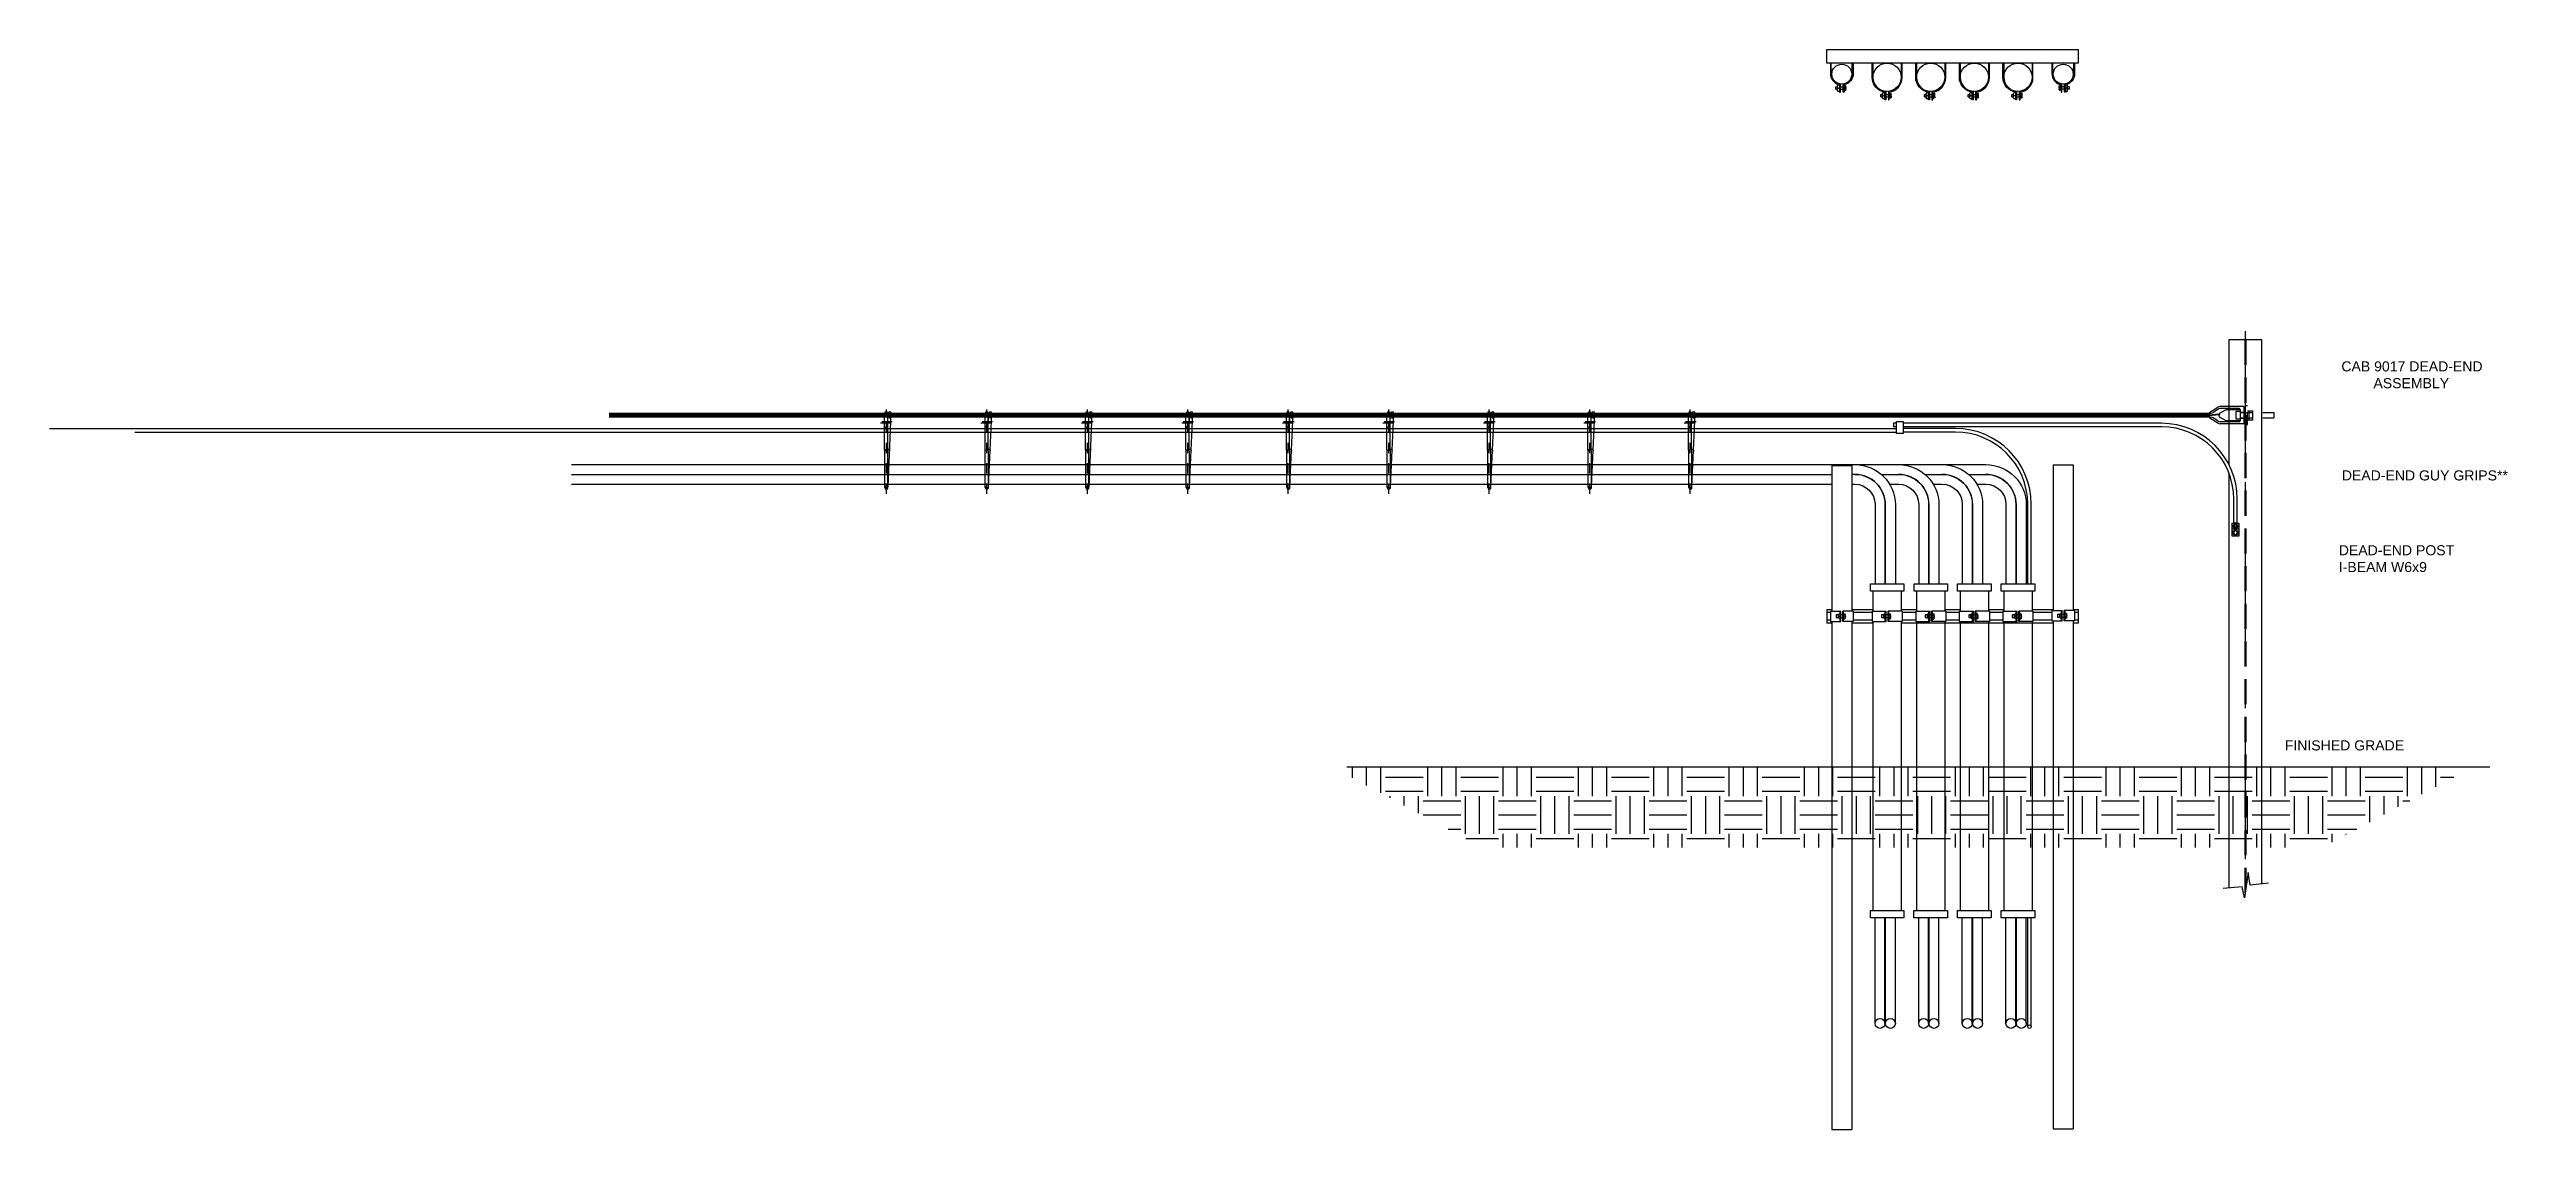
# Model space of a CAD drawing. Header units: feet. Extents: x -159 to 1687, y 0 to 1556.
# Drawn here: x 488.45 to 513.1, y 1071.87 to 1082.61 of the extents above; entities that cross this region are included whole.
import ezdxf

# ---------------------------------------------------------------- set-up
doc = ezdxf.new("R2010")
doc.units = ezdxf.units.FT
doc.header["$MEASUREMENT"] = 0
for name, pattern in [('CENTER', [2, 1.25, -0.25, 0.25, -0.25]), ('HIDDEN', [0.375, 0.25, -0.125]), ('HIDDEN2', [0.1875, 0.125, -0.0625])]:
    doc.linetypes.add(name, pattern=pattern)
for name, color, linetype in [('C-GRADE', 110, 'Continuous'), ('DETL-HDLN', 9, 'HIDDEN'), ('DETL-MDLN', 4, 'Continuous'), ('DETL-RACK-FADE', 8, 'Continuous'), ('E-CABL-DF', 1, 'DF_CABLE'), ('E-CABL-GND', 142, 'GROUND_WIRE_G (OVERALL.5x)'), ('E-CABL-UG4', 71, 'GROUND_WIRE_G4'), ('E-COND-PVC', 4, 'Continuous'), ('E-COND-RGS', 4, 'Continuous'), ('E-EQPM-HRDW', 230, 'Continuous'), ('E-INST', 111, 'Continuous'), ('E-TEXT', 7, 'Continuous'), ('PV-CAB-HANGER', 90, 'Continuous')]:
    doc.layers.add(name, color=color, linetype=linetype)
doc.styles.add('NEI-A', font='arial.ttf')
doc.linetypes.add('DF_CABLE', pattern='A,1,-0.2,["DF",Standard,S=0.1,R=0,X=-0.1,Y=-0.05],-0.2', length=1.4)
doc.linetypes.add('GROUND_WIRE_G (OVERALL.5x)', pattern='A,0.25,-0.2,["G",Standard,S=0.13,R=0,X=-0.065,Y=-0.05],-0.2', length=0.65)
doc.linetypes.add('GROUND_WIRE_G4', pattern='A,1,-0.2,["G4",Standard,S=0.1,R=0,X=-0.1,Y=-0.05],-0.2', length=1.4)

msp = doc.modelspace()

# ---------------------------------------------------------------- texts
at = {"layer": 'E-TEXT', "char_height": 0.1, "attachment_point": 1, "style": 'NEI-A'}
for s, insert, width in [('\\A1;\\pi1.2042;CAB 9017 DEAD-END\\P\\pi1.52361;ASSEMBLY', (510.05258, 1079.51114), 3.79926), ('\\A1;FINISHED GRADE', (510.69374, 1075.74189), 1.7079091)]:
    msp.add_mtext(s, dxfattribs=dict(at, insert=insert, width=width))
at = {"layer": 'E-TEXT', "insert": (512.91459, 1078.4268), "char_height": 0.1, "width": 1.9931663, "attachment_point": 3, "style": 'NEI-A', "bg_fill": 2}
msp.add_mtext('DEAD-END GUY GRIPS**', dxfattribs=at)
at = {"layer": 'E-TEXT', "insert": (511.23118, 1077.68261), "char_height": 0.1, "width": 1.8176057, "attachment_point": 1, "style": 'NEI-A', "bg_fill": 3, "box_fill_scale": 1.5, "bg_fill_color": 256, "bg_fill_true_color": 13158600, "bg_fill_transparency": 0}
msp.add_mtext('\\A1;\\pt0.7;DEAD-END POST\\PI-BEAM W6x9', dxfattribs=at)

# ---------------------------------------------------------------- blocks, each defined once
blk = doc.blocks.new('P2042 VIEW 1')
for p, q in [((-2.09, 3.12), (-1.88, 3.12)), ((-2.09, 3.12), (-2.09, 2.81)), ((-1.51, 3.12), (-1.2, 3.12)), ((-1.09, 3.24), (-1.09, 2.7)), ((-1.09, 3.24), (-0.93, 3.24)), ((-1.09, 3.1), (-0.93, 3.1)), ((-0.99, 3.01), (-0.99, 2.93)), ((-0.99, 3.01), (-0.86, 3.01)), ((-0.86, 3.17), (-0.86, 3.01)), ((-2.09, 2.81), (-1.88, 2.81)), ((-1.51, 2.81), (-1.2, 2.81)), ((-1.09, 2.83), (-0.93, 2.83)), ((-1.09, 2.7), (-0.93, 2.7)), ((-0.99, 2.93), (-0.86, 2.93)), ((-0.86, 2.93), (-0.86, 2.76))]:
    blk.add_line(p, q)
for points in [[(-2.61, 0), (-2.71, 0), (-2.71, 1.25, -0.358463), (-1.62, 2.58), (-1.62, 3.44), (-1.51, 3.44), (-1.51, 2.49, 0.377964), (-2.61, 1.25)], [(-0.11, 0), (0, 0), (0, 1.25, 0.358463), (-1.09, 2.58), (-1.09, 3.44), (-1.2, 3.44), (-1.2, 2.49, -0.377964), (-0.11, 1.25)]]:
    blk.add_lwpolyline(points, format="xyb", close=True)
blk.add_lwpolyline([(-1.83, 2.57), (-1.62, 2.57), (-1.62, 3.37), (-1.83, 3.37), (-1.88, 3.25), (-1.88, 2.69)], close=True)
for points in [[(-1.85, 3.31, 0.085237), (-1.88, 3.17, 0.123587), (-1.83, 2.97), (-1.62, 2.97)], [(-1.83, 2.97, 0.123587), (-1.88, 2.77, 0.085237), (-1.85, 2.63)]]:
    blk.add_lwpolyline(points, format="xyb")
for centre, major_axis, ratio, start_param, end_param in [((-0.93, 3.17), (0, 0.0681), 0.917431, 3.141593, 6.283185), ((-0.93, 2.97), (0, 0.136), 0.458716, 5.025749, 6.283185), ((-0.93, 2.97), (0, 0.136), 0.458716, 3.141593, 4.399029)]:
    blk.add_ellipse(centre, major_axis=major_axis, ratio=ratio, start_param=start_param, end_param=end_param)
at = {"extrusion": (0, 0, -1)}
blk.add_ellipse((-0.93, 2.76), major_axis=(0, -0.0681), ratio=0.917431, start_param=3.141593, end_param=6.283185, dxfattribs=at)
blk = doc.blocks.new('P2049 VIEW 1')
for p, q in [((-2.53, 4.03), (-2.32, 4.03)), ((-2.53, 4.03), (-2.53, 3.72)), ((-2.53, 3.72), (-2.32, 3.72)), ((-1.95, 4.03), (-1.64, 4.03)), ((-1.95, 3.72), (-1.64, 3.72)), ((-1.53, 4.15), (-1.53, 3.6)), ((-1.53, 4.15), (-1.36, 4.15)), ((-1.53, 4.01), (-1.36, 4.01)), ((-1.53, 3.74), (-1.36, 3.74)), ((-1.53, 3.6), (-1.36, 3.6)), ((-1.42, 3.92), (-1.42, 3.83)), ((-1.42, 3.92), (-1.3, 3.92)), ((-1.42, 3.83), (-1.3, 3.83)), ((-1.3, 4.08), (-1.3, 3.92)), ((-1.3, 3.83), (-1.3, 3.67))]:
    blk.add_line(p, q)
for points in [[(-2.05, 4.37), (-2.05, 3.46, 0.371994), (-3.58, 1.69), (-3.58, 0), (-3.48, 0), (-3.48, 1.69, -0.387308), (-1.95, 3.37), (-1.95, 4.37)], [(-1.53, 4.37), (-1.53, 3.46, -0.371994), (0, 1.69), (0, 0), (-0.11, 0), (-0.11, 1.69, 0.387308), (-1.64, 3.37), (-1.64, 4.37)]]:
    blk.add_lwpolyline(points, format="xyb", close=True)
blk.add_lwpolyline([(-2.27, 3.48), (-2.05, 3.48), (-2.05, 4.27), (-2.27, 4.27), (-2.32, 4.16), (-2.32, 3.59)], close=True)
for points in [[(-2.29, 4.21, 0.085237), (-2.32, 4.07, 0.123587), (-2.27, 3.87), (-2.05, 3.87)], [(-2.27, 3.87, 0.123587), (-2.32, 3.68, 0.085237), (-2.29, 3.54)]]:
    blk.add_lwpolyline(points, format="xyb")
for centre, major_axis, ratio, start_param, end_param in [((-1.36, 4.08), (0, 0.0681), 0.917431, 3.141593, 6.283185), ((-1.36, 3.87), (0, 0.136), 0.458716, 5.025749, 6.283185), ((-1.36, 3.87), (0, 0.136), 0.458716, 3.141593, 4.399029)]:
    blk.add_ellipse(centre, major_axis=major_axis, ratio=ratio, start_param=start_param, end_param=end_param)
at = {"extrusion": (0, 0, -1)}
blk.add_ellipse((-1.36, 3.67), major_axis=(0, -0.0681), ratio=0.917431, start_param=3.141593, end_param=6.283185, dxfattribs=at)
blk = doc.blocks.new('HSQN031')
blk.add_lwpolyline([(-0.4, 0.21), (-0.4, 0), (0.4, 0), (0.4, 0.21), (0.28, 0.27), (-0.28, 0.27)], close=True)
for points in [[(0, 0.21, 0.123587), (-0.2, 0.27, 0.085237), (-0.34, 0.24)], [(0.34, 0.24, 0.085237), (0.2, 0.27, 0.123587), (0, 0.21), (0, 0)]]:
    blk.add_lwpolyline(points, format="xyb")
blk = doc.blocks.new('Bolt Head 312')
for p, q in [((-0.29, 0), (-0.29, 0.14)), ((-0.29, 0), (0.29, 0)), ((-0.22, 0.2), (0.22, 0.2)), ((-0.14, 0.14), (-0.14, 0)), ((0.14, 0.14), (0.14, 0)), ((0.29, 0), (0.29, 0.14))]:
    blk.add_line(p, q)
for centre, major_axis, ratio in [((-0.22, 0.14), (-0.0722, 0), 0.866025), ((0, 0.14), (-0.144, 0), 0.433013)]:
    blk.add_ellipse(centre, major_axis=major_axis, ratio=ratio, start_param=3.141593, end_param=6.283185)
at = {"extrusion": (0, 0, -1)}
blk.add_ellipse((0.22, 0.14), major_axis=(0.0722, 0), ratio=0.866025, start_param=3.141593, end_param=6.283185, dxfattribs=at)
blk = doc.blocks.new('CAB 9529 In-side Elev')
at = {"color": 3, "linetype": 'CENTER'}
for p, q in [((0.69, -1.72), (-0.71, -1.72)), ((-0.71, -1.81), (0.69, -1.81)), ((0.63, -1), (-0.68, -1)), ((0, -10.31), (0, -0.23))]:
    blk.add_line(p, q, dxfattribs=at)
for p, q in [((-0.19, -9.55), (-0.22, -0.7)), ((0.19, -9.56), (0.16, -0.7)), ((0.18, -1.67), (0.22, -0.7)), ((0.2, -9.48), (0.59, -0.71))]:
    blk.add_line(p, q)
for centre, start, end in [((-0.03, -0.7), 0, 180), ((-0.03, -0.9), 0, 180), ((-0.03, -2.24), 180, 0), ((0.41, -0.7), 357.3527, 177.3527), ((-0.01, -5.19), 123.1741, 180), ((-0.01, -5.19), 74.1219, 105.8781), ((-0.02, -5.19), 359.825, 56.6509), ((0.24, -5.19), 71.4745, 92.9136), ((0.24, -5.19), 357.3527, 54.1786), ((0, -9.43), 180, 236.8259), ((0, -9.56), 177.5277, 357.5277), ((0, -9.56), 180, 0), ((0, -9.43), 254.1219, 285.8781), ((0, -9.43), 303.1741, 0)]:
    blk.add_arc(centre, 0.188, start, end)
at = {"extrusion": (0, 0, -1)}
for start_param, end_param in [(3.150337, 3.917903), (2.184699, 3.134542), (4.447501, 5.001361), (1.237233, 1.802432), (5.438414, 6.295258), (0.015169, 0.724318)]:
    blk.add_ellipse((0.39, -1.14), major_axis=(0.187, -0.009), ratio=0.721396, start_param=start_param, end_param=end_param, dxfattribs=at)
for p in [(-0.01, -1.72), (0.39, -1.01)]:
    blk.add_point(p)

# ---------------------------------------------------------------- hatches: boundary and pattern name
at = {"layer": 'E-COND-RGS'}
h = msp.add_hatch(dxfattribs=at)
h.set_pattern_fill('EARTH', color=256, scale=1.5)
h.set_pattern_definition([(0, (-1.50665, 41.73473), (0.375, 0.375), [0.375, -0.375]), (0, (-1.50665, 41.87535), (0.375, 0.375), [0.375, -0.375]), (0, (-1.50665, 42.01598), (0.375, 0.375), [0.375, -0.375]), (90, (-1.45978, 42.06285), (-0.375, 0.375), [0.375, -0.375]), (90, (-1.31915, 42.06285), (-0.375, 0.375), [0.375, -0.375]), (90, (-1.17853, 42.06285), (-0.375, 0.375), [0.375, -0.375])])
h.paths.add_polyline_path([(506.18687, 1075.47582), (506.18687, 1074.67478), (511.06297, 1074.67478), (512.56297, 1075.47582)])
h.paths.add_polyline_path([(505.81188, 1075.47582), (505.81187, 1074.67478), (506.18687, 1074.67478), (506.18687, 1075.47582)])
h.paths.add_polyline_path([(505.81187, 1074.67478), (505.81187, 1075.47582), (501.21591, 1075.47582), (502.71591, 1074.67478)])

# ---------------------------------------------------------------- linework, layer by layer
msp.add_lwpolyline([(510.53015, 1074.32111), (510.35004, 1074.30087), (510.32918, 1074.42891), (510.29328, 1074.17554), (510.26963, 1074.28669), (510.07958, 1074.26717)])
at = {"layer": 'C-GRADE'}
msp.add_lwpolyline([(512.73527, 1075.47582), (501.36122, 1075.47582)], dxfattribs=at)
at = {"layer": 'DETL-HDLN'}
for p, q in [((510.29585, 1079.72516), (510.29585, 1074.19368)), ((510.3066, 1079.72516), (510.3066, 1074.26957))]:
    msp.add_line(p, q, dxfattribs=at)
at = {"layer": 'DETL-HDLN', "linetype": 'HIDDEN2'}
for p, q in [((510.25069, 1079.00186), (510.58402, 1079.00186)), ((510.25069, 1078.94978), (510.58402, 1078.94978)), ((510.32223, 1079.06957), (510.3066, 1079.06957)), ((510.3066, 1078.88207), (510.32223, 1078.88207)), ((510.32223, 1078.88207), (510.32223, 1079.06957)), ((510.32223, 1079.01768), (510.3756, 1079.01768)), ((510.3756, 1078.92743), (510.32223, 1078.92743)), ((510.33914, 1078.92743), (510.33914, 1079.01768)), ((510.3756, 1078.92743), (510.3756, 1079.01768)), ((510.58402, 1079.00186), (510.58402, 1078.94978))]:
    msp.add_line(p, q, dxfattribs=at)
at = {"layer": 'DETL-MDLN', "color": 9, "ltscale": 0.75}
for points in [[(510.46556, 1074.31606), (510.46539, 1079.72516), (510.13706, 1079.72516), (510.13702, 1078.48635)], [(510.13702, 1078.40196), (510.13689, 1074.27526)]]:
    msp.add_lwpolyline(points, dxfattribs=at)
at = {"layer": 'DETL-RACK-FADE', "linetype": 'CENTER'}
msp.add_line((510.30123, 1074.56094), (510.30123, 1079.94336), dxfattribs=at)
at = {"layer": 'E-CABL-DF'}
msp.add_line((493.64318, 1078.48514), (507.71904, 1078.48514), dxfattribs=at)
for points in [[(493.64416, 1078.38698), (506.18687, 1078.38698)], [(506.41655, 1078.38698), (506.38479, 1078.38698)], [(506.67979, 1078.38698), (506.85071, 1078.38698)], [(507.11396, 1078.38698), (507.28488, 1078.38698)], [(493.64514, 1078.28883), (506.18687, 1078.28883)], [(506.38479, 1078.28883), (506.41654, 1078.28883)], [(506.63767, 1078.28883), (506.64022, 1078.28883)], [(506.76199, 1078.28883), (506.8507, 1078.28883)], [(507.07184, 1078.28883), (507.07439, 1078.28883)], [(507.19616, 1078.28883), (507.28487, 1078.28883)], [(507.50601, 1078.28883), (507.50855, 1078.28883)], [(506.61654, 1072.92674), (506.61654, 1073.97582)], [(506.7147, 1072.92674), (506.7147, 1073.97582)], [(506.72048, 1072.92674), (506.72048, 1073.97582)], [(506.81865, 1072.92674), (506.81865, 1073.97582)], [(507.0507, 1072.92674), (507.0507, 1073.97582)], [(507.14887, 1072.92674), (507.14887, 1073.97582)], [(507.15465, 1072.92674), (507.15465, 1073.97582)], [(507.25282, 1072.92674), (507.25282, 1073.97582)], [(507.48487, 1072.92674), (507.48487, 1073.97582)], [(507.58304, 1072.92674), (507.58304, 1073.97582)], [(507.58882, 1072.92674), (507.58882, 1073.97582)], [(507.68698, 1072.92674), (507.68698, 1073.97582)], [(507.91904, 1072.92674), (507.91904, 1073.97582)], [(508.0172, 1072.92674), (508.0172, 1073.97582)], [(508.02298, 1072.92674), (508.02298, 1073.97582)], [(508.12115, 1072.92674), (508.12115, 1073.97582)]]:
    msp.add_lwpolyline(points, dxfattribs=at)
for points in [[(506.41654, 1078.48514, -0.41421356), (506.81865, 1078.08302), (506.81865, 1077.29874)], [(506.72048, 1077.29874), (506.72048, 1078.08303, 0.41421356), (506.41654, 1078.38698)], [(506.41655, 1078.38698, -0.41421356), (506.7147, 1078.08883), (506.7147, 1077.29874)], [(506.8507, 1078.48514, -0.41421356), (507.25282, 1078.08302), (507.25282, 1077.29874)], [(507.15465, 1077.29874), (507.15465, 1078.08303, 0.41421356), (506.8507, 1078.38698)], [(506.85071, 1078.38698, -0.41421356), (507.14887, 1078.08883), (507.14887, 1077.29874)], [(507.28487, 1078.48514, -0.41421356), (507.68698, 1078.08302), (507.68698, 1077.29874)], [(507.58882, 1077.29874), (507.58882, 1078.08303, 0.41421356), (507.28487, 1078.38698)], [(507.28488, 1078.38698, -0.41421356), (507.58304, 1078.08883), (507.58304, 1077.29874)], [(507.54813, 1078.38698), (507.71905, 1078.38698, -0.41421356), (508.0172, 1078.08883), (508.0172, 1077.29874)], [(507.71904, 1078.48514, -0.41421356), (508.12115, 1078.08302), (508.12115, 1077.29874)], [(508.02298, 1077.29874), (508.02298, 1078.08303, 0.41421356), (507.71904, 1078.38698)], [(506.41654, 1078.28883, -0.41421356), (506.61654, 1078.08883), (506.61654, 1077.29874)], [(506.8507, 1078.28883, -0.41421356), (507.0507, 1078.08883), (507.0507, 1077.29874)], [(507.28487, 1078.28883, -0.41421356), (507.48487, 1078.08883), (507.48487, 1077.29874)], [(507.63033, 1078.28883), (507.71904, 1078.28883, -0.41421356), (507.91904, 1078.08883), (507.91904, 1077.29874)]]:
    msp.add_lwpolyline(points, format="xyb", dxfattribs=at)
for centre in [(506.66562, 1072.92674), (506.76957, 1072.92674), (507.09979, 1072.92674), (507.20373, 1072.92674), (507.53395, 1072.92674), (507.6379, 1072.92674), (507.96812, 1072.92674), (508.07207, 1072.92674)]:
    msp.add_circle(centre, 0.04908, dxfattribs=at)
at = {"layer": 'E-CABL-GND', "linetype": 'Continuous', "const_width": 0.05}
msp.add_lwpolyline([(494.01712, 1078.97737), (509.94344, 1078.97737)], dxfattribs=at)
at = {"layer": 'E-CABL-UG4'}
for points in [[(506.8314, 1078.89531), (506.79984, 1078.89531)], [(506.79984, 1078.89531), (506.79984, 1078.86063)], [(488.45035, 1078.84263), (506.8314, 1078.84263)], [(489.29839, 1078.80795), (506.8314, 1078.80795)], [(506.8314, 1078.86063), (506.79984, 1078.86063)], [(510.18585, 1077.90354), (510.22053, 1077.90354)], [(508.13649, 1072.895), (508.13649, 1073.97582)], [(508.17117, 1072.895), (508.17117, 1073.97582)]]:
    msp.add_lwpolyline(points, dxfattribs=at)
for points in [[(510.22053, 1077.90354), (510.22053, 1078.1415, 0.41421356), (509.46672, 1078.89531), (506.89571, 1078.89531)], [(510.18585, 1077.90354), (510.18585, 1078.1415, 0.41421356), (509.46672, 1078.86063), (506.89571, 1078.86063)], [(508.17117, 1077.29874), (508.17117, 1078.08883, 0.41421356), (507.41737, 1078.84263), (506.89571, 1078.84263)], [(508.13649, 1077.29874), (508.13649, 1078.08883, 0.41421356), (507.41737, 1078.80795), (506.89571, 1078.80795)]]:
    msp.add_lwpolyline(points, format="xyb", dxfattribs=at)
msp.add_circle((508.15383, 1072.895), 0.01734, dxfattribs=at)
at = {"layer": 'E-COND-PVC'}
for points in [[(506.56996, 1077.29874), (506.90261, 1077.29874), (506.90261, 1077.22582), (506.56996, 1077.22582)], [(507.00412, 1077.29874), (507.33678, 1077.29874), (507.33678, 1077.22582), (507.00412, 1077.22582)], [(507.43829, 1077.29874), (507.77095, 1077.29874), (507.77095, 1077.22582), (507.43829, 1077.22582)], [(507.87246, 1077.29874), (508.20512, 1077.29874), (508.20512, 1077.22582), (507.87246, 1077.22582)], [(506.56982, 1074.04874), (506.90248, 1074.04874), (506.90248, 1073.97582), (506.56982, 1073.97582)], [(507.00399, 1074.04874), (507.33665, 1074.04874), (507.33665, 1073.97582), (507.00399, 1073.97582)], [(507.43816, 1074.04874), (507.77082, 1074.04874), (507.77082, 1073.97582), (507.43816, 1073.97582)], [(507.87233, 1074.04874), (508.20498, 1074.04874), (508.20498, 1073.97582), (507.87233, 1073.97582)]]:
    msp.add_lwpolyline(points, close=True, dxfattribs=at)
for points in [[(506.59553, 1077.22582), (506.59553, 1077.0279)], [(506.87678, 1077.22582), (506.87678, 1077.0279)], [(507.0297, 1077.22582), (507.0297, 1077.0279)], [(507.31095, 1077.22582), (507.31095, 1077.0279)], [(507.46386, 1077.22582), (507.46386, 1077.0279)], [(507.74511, 1077.22582), (507.74511, 1077.0279)], [(507.89803, 1077.22582), (507.89803, 1077.0279)], [(508.17928, 1077.22582), (508.17928, 1077.0279)], [(506.59553, 1076.92374), (506.59553, 1074.04874)], [(506.87678, 1076.92374), (506.87678, 1074.04874)], [(507.0297, 1076.92374), (507.0297, 1074.04874)], [(507.31095, 1076.92374), (507.31095, 1074.04874)], [(507.46386, 1076.92374), (507.46386, 1074.04874)], [(507.74511, 1076.92374), (507.74511, 1074.04874)], [(507.89803, 1076.92374), (507.89803, 1074.04874)], [(508.17928, 1076.92374), (508.17928, 1074.04874)]]:
    msp.add_lwpolyline(points, dxfattribs=at)
for centre in [(506.73615, 1082.33589), (507.17032, 1082.33589), (507.60449, 1082.33589), (508.03865, 1082.33589)]:
    msp.add_circle(centre, 0.14062, dxfattribs=at)
at = {"layer": 'E-COND-RGS'}
for points in [[(506.18687, 1078.47582), (506.18687, 1077.0279)], [(506.18687, 1078.47582), (506.38479, 1078.47582)], [(506.38479, 1078.47582), (506.38479, 1077.0279)], [(508.39002, 1078.48107), (508.39002, 1077.03316)], [(508.39002, 1078.48107), (508.58794, 1078.48107)], [(508.58794, 1078.48107), (508.58794, 1077.03316)], [(506.18687, 1076.92374), (506.18687, 1071.8724)], [(506.38479, 1076.92374), (506.38479, 1071.8724)], [(508.39002, 1076.92899), (508.39002, 1071.87765)], [(508.58794, 1076.92899), (508.58794, 1071.87765)], [(506.18687, 1071.8724), (506.38479, 1071.8724)], [(508.39002, 1071.87765), (508.58794, 1071.87765)]]:
    msp.add_lwpolyline(points, dxfattribs=at)
for centre in [(506.28583, 1082.3671), (508.48898, 1082.3671)]:
    msp.add_circle(centre, 0.09896, dxfattribs=at)
at = {"layer": 'E-EQPM-HRDW', "color": 7}
for p, q in [((506.17291, 1077.0279), (506.27654, 1077.0279)), ((506.17291, 1077.0279), (506.17291, 1076.92374)), ((506.17291, 1076.92374), (506.27654, 1076.92374)), ((506.26779, 1076.92374), (506.26779, 1077.0279)), ((506.27654, 1076.92374), (506.27654, 1077.0279)), ((506.39875, 1077.0279), (506.29512, 1077.0279)), ((506.29512, 1076.92374), (506.29512, 1077.0279)), ((506.39875, 1076.92374), (506.29512, 1076.92374)), ((506.30387, 1076.92374), (506.30387, 1077.0279)), ((506.39875, 1077.0279), (506.39875, 1076.92374)), ((506.58678, 1077.0279), (506.72686, 1077.0279)), ((506.58678, 1077.0279), (506.58678, 1076.92374)), ((506.58678, 1076.92374), (506.72686, 1076.92374)), ((506.71811, 1076.92374), (506.71811, 1077.0279)), ((506.72686, 1076.92374), (506.72686, 1077.0279)), ((506.88553, 1077.0279), (506.74544, 1077.0279)), ((506.74544, 1076.92374), (506.74544, 1077.0279)), ((506.88553, 1076.92374), (506.74544, 1076.92374)), ((506.75419, 1076.92374), (506.75419, 1077.0279)), ((506.88553, 1077.0279), (506.88553, 1076.92374)), ((507.02095, 1077.0279), (507.16103, 1077.0279)), ((507.02095, 1077.0279), (507.02095, 1076.92374)), ((507.02095, 1076.92374), (507.16103, 1076.92374)), ((507.15228, 1076.92374), (507.15228, 1077.0279)), ((507.16103, 1076.92374), (507.16103, 1077.0279)), ((507.3197, 1077.0279), (507.17961, 1077.0279)), ((507.17961, 1076.92374), (507.17961, 1077.0279)), ((507.3197, 1076.92374), (507.17961, 1076.92374)), ((507.18836, 1076.92374), (507.18836, 1077.0279)), ((507.3197, 1077.0279), (507.3197, 1076.92374)), ((507.45511, 1077.0279), (507.5952, 1077.0279)), ((507.45511, 1077.0279), (507.45511, 1076.92374)), ((507.45511, 1076.92374), (507.5952, 1076.92374)), ((507.58645, 1076.92374), (507.58645, 1077.0279)), ((507.5952, 1076.92374), (507.5952, 1077.0279)), ((507.75386, 1077.0279), (507.61378, 1077.0279)), ((507.61378, 1076.92374), (507.61378, 1077.0279)), ((507.75386, 1076.92374), (507.61378, 1076.92374)), ((507.62253, 1076.92374), (507.62253, 1077.0279)), ((507.75386, 1077.0279), (507.75386, 1076.92374)), ((507.88928, 1077.0279), (508.02937, 1077.0279)), ((507.88928, 1077.0279), (507.88928, 1076.92374)), ((507.88928, 1076.92374), (508.02937, 1076.92374)), ((508.02062, 1076.92374), (508.02062, 1077.0279)), ((508.02937, 1076.92374), (508.02937, 1077.0279)), ((508.18803, 1077.0279), (508.04794, 1077.0279)), ((508.04794, 1076.92374), (508.04794, 1077.0279)), ((508.18803, 1076.92374), (508.04794, 1076.92374)), ((508.05669, 1076.92374), (508.05669, 1077.0279)), ((508.18803, 1077.0279), (508.18803, 1076.92374)), ((508.37606, 1077.03316), (508.47969, 1077.03316)), ((508.37606, 1077.03316), (508.37606, 1076.92899)), ((508.37606, 1076.92899), (508.47969, 1076.92899)), ((508.47094, 1076.92899), (508.47094, 1077.03316)), ((508.47969, 1076.92899), (508.47969, 1077.03316)), ((508.60189, 1077.03316), (508.49827, 1077.03316)), ((508.49827, 1076.92899), (508.49827, 1077.03316)), ((508.60189, 1076.92899), (508.49827, 1076.92899)), ((508.50702, 1076.92899), (508.50702, 1077.03316)), ((508.60189, 1077.03316), (508.60189, 1076.92899))]:
    msp.add_line(p, q, dxfattribs=at)
at = {"layer": 'E-EQPM-HRDW'}
for points in [[(506.1374, 1082.61193), (508.6374, 1082.61193), (508.6374, 1082.47652), (506.1374, 1082.47652)], [(510.18978, 1077.87311), (510.1966, 1077.8613), (510.21024, 1077.8613), (510.21706, 1077.87311), (510.21024, 1077.88493), (510.1966, 1077.88493)], [(510.18277, 1077.80701), (510.19309, 1077.78913), (510.21374, 1077.78913), (510.22407, 1077.80701), (510.21374, 1077.8249), (510.19309, 1077.8249)]]:
    msp.add_lwpolyline(points, close=True, dxfattribs=at)
for points in [[(510.23529, 1077.7728), (510.17184, 1077.7728), (510.17184, 1077.90331), (510.23529, 1077.90331), (510.23529, 1077.7728)], [(510.2352, 1077.84246), (510.17194, 1077.84246)], [(506.1374, 1077.04353), (506.18687, 1077.04353)], [(506.1374, 1077.04353), (506.1374, 1076.90811)], [(506.17291, 1077.01228), (506.1374, 1077.01228)], [(506.1374, 1076.93936), (506.17291, 1076.93936)], [(506.18687, 1076.90811), (506.1374, 1076.90811)], [(506.38479, 1077.04353), (506.59553, 1077.04353)], [(506.59553, 1076.90811), (506.38479, 1076.90811)], [(506.58678, 1077.01228), (506.39875, 1077.01228)], [(506.39875, 1076.93936), (506.58678, 1076.93936)], [(506.87678, 1077.04353), (507.0297, 1077.04353)], [(508.39002, 1076.90811), (506.87678, 1076.90811)], [(507.02095, 1077.01228), (506.88553, 1077.01228)], [(506.88553, 1076.93936), (507.02095, 1076.93936)], [(507.31095, 1077.04353), (507.46386, 1077.04353)], [(507.45511, 1077.01228), (507.3197, 1077.01228)], [(507.3197, 1076.93936), (507.45511, 1076.93936)], [(507.74511, 1077.04353), (507.89803, 1077.04353)], [(507.88928, 1077.01228), (507.75386, 1077.01228)], [(507.75386, 1076.93936), (507.88928, 1076.93936)], [(508.17928, 1077.04353), (508.39002, 1077.04353)], [(508.37606, 1077.01228), (508.18803, 1077.01228)], [(508.18803, 1076.93936), (508.37606, 1076.93936)], [(508.6374, 1077.04353), (508.6374, 1076.90811), (508.58794, 1076.90811)], [(508.58794, 1077.04353), (508.6374, 1077.04353)], [(508.6374, 1077.01228), (508.60189, 1077.01228)], [(508.60189, 1076.93936), (508.6374, 1076.93936)]]:
    msp.add_lwpolyline(points, dxfattribs=at)
at = {"layer": 'E-EQPM-HRDW', "color": 7}
for points in [[(506.25259, 1076.98884), (506.22973, 1076.98884), (506.22973, 1076.9628), (506.25259, 1076.9628)], [(506.29512, 1076.98884), (506.27654, 1076.98884)], [(506.27654, 1076.9628), (506.29512, 1076.9628)], [(506.70292, 1076.98884), (506.68005, 1076.98884), (506.68005, 1076.9628), (506.70292, 1076.9628)], [(506.74544, 1076.98884), (506.72686, 1076.98884)], [(506.72686, 1076.9628), (506.74544, 1076.9628)], [(507.13708, 1076.98884), (507.11422, 1076.98884), (507.11422, 1076.9628), (507.13708, 1076.9628)], [(507.17961, 1076.98884), (507.16103, 1076.98884)], [(507.16103, 1076.9628), (507.17961, 1076.9628)], [(507.57125, 1076.98884), (507.54839, 1076.98884), (507.54839, 1076.9628), (507.57125, 1076.9628)], [(507.61378, 1076.98884), (507.5952, 1076.98884)], [(507.5952, 1076.9628), (507.61378, 1076.9628)], [(508.00542, 1076.98884), (507.98255, 1076.98884), (507.98255, 1076.9628), (508.00542, 1076.9628)], [(508.04794, 1076.98884), (508.02937, 1076.98884)], [(508.02937, 1076.9628), (508.04794, 1076.9628)], [(508.45574, 1076.99409), (508.43288, 1076.99409), (508.43288, 1076.96805), (508.45574, 1076.96805)], [(508.49827, 1076.99409), (508.47969, 1076.99409)], [(508.47969, 1076.96805), (508.49827, 1076.96805)]]:
    msp.add_lwpolyline(points, dxfattribs=at)
at = {"layer": 'E-EQPM-HRDW'}
for points in [[(506.29512, 1076.99924, 0.00056751), (506.29507, 1076.99924)], [(506.29507, 1076.9524, 0.00056751), (506.29512, 1076.9524)], [(506.74544, 1076.99924, 0.00056751), (506.74539, 1076.99924)], [(506.74539, 1076.9524, 0.00056751), (506.74544, 1076.9524)], [(507.17961, 1076.99924, 0.00056751), (507.17956, 1076.99924)], [(507.17956, 1076.9524, 0.00056751), (507.17961, 1076.9524)], [(507.61378, 1076.99924, 0.00056751), (507.61372, 1076.99924)], [(507.61372, 1076.9524, 0.00056751), (507.61378, 1076.9524)], [(508.04794, 1076.99924, 0.00056751), (508.04789, 1076.99924)], [(508.04789, 1076.9524, 0.00056751), (508.04794, 1076.9524)], [(508.49821, 1076.95766, 0.00056751), (508.49827, 1076.95766)]]:
    msp.add_lwpolyline(points, format="xyb", dxfattribs=at)
for centre, radius in [((510.20357, 1077.87289), 0.02295), ((510.20357, 1077.87289), 0.01742), ((510.20364, 1077.80667), 0.02637)]:
    msp.add_circle(centre, radius, dxfattribs=at)
at = {"layer": 'E-INST'}
msp.add_lwpolyline([(506.8314, 1078.91257), (506.89571, 1078.91257), (506.89571, 1078.79383), (506.8314, 1078.79383)], close=True, dxfattribs=at)
at = {"layer": 'PV-CAB-HANGER'}
for p, q in [((510.04239, 1078.98535), (509.89671, 1078.9736)), ((510.043, 1078.97788), (509.89731, 1078.96612)), ((509.94344, 1078.99616), (509.9588, 1078.99616)), ((509.94344, 1078.95549), (509.94344, 1078.99616)), ((509.94344, 1078.95549), (509.9588, 1078.95549)), ((509.94825, 1079.00494), (510.02693, 1079.05519)), ((510.02693, 1078.89646), (509.94825, 1078.94671)), ((510.02656, 1079.03364), (509.98231, 1079.00342)), ((510.02656, 1078.918), (509.98231, 1078.94823)), ((510.28194, 1079.06174), (510.04936, 1079.06174)), ((510.28194, 1078.88991), (510.04936, 1078.88991)), ((510.24027, 1079.04091), (510.05006, 1079.04091)), ((510.24027, 1078.91074), (510.05006, 1078.91074)), ((510.11005, 1078.92116), (510.05038, 1078.95319)), ((510.11005, 1079.03049), (510.05335, 1078.99989)), ((510.25069, 1079.03049), (510.11005, 1079.03049)), ((510.25069, 1078.92116), (510.11005, 1078.92116)), ((510.20902, 1079.01424), (510.25069, 1079.01424)), ((510.20902, 1078.93741), (510.20902, 1079.01424)), ((510.25069, 1078.93741), (510.20902, 1078.93741)), ((510.25069, 1079.03049), (510.25069, 1078.92116)), ((510.25069, 1079.00447), (510.29235, 1079.00447)), ((510.25069, 1078.94718), (510.29235, 1078.94718)), ((510.28714, 1079.06034), (510.28714, 1078.8913)), ((510.29235, 1079.05132), (510.29235, 1078.90032))]:
    msp.add_line(p, q, dxfattribs=at)
for centre, radius, start, end in [((509.87996, 1079.18126), 0.20833, 270.194376, 274.612732), ((509.91407, 1078.75846), 0.20833, 94.612732, 99.031088), ((509.95385, 1078.99616), 0.01042, 122.565014, 180), ((509.95385, 1078.95549), 0.01042, 180, 237.434986), ((509.9588, 1079.03782), 0.04167, 270, 304.337162), ((509.9588, 1078.91382), 0.04167, 55.662838, 90), ((510.05006, 1078.99924), 0.04167, 90, 124.337162), ((510.05006, 1078.95241), 0.04167, 235.662838, 270), ((510.04936, 1079.02007), 0.04167, 90, 122.565014), ((510.04936, 1078.93157), 0.04167, 237.434986, 270), ((510.06319, 1078.97582), 0.026, 112.22009, 243.040067), ((510.04269, 1078.98161), 0.00375, 274.612732, 94.612732), ((510.24027, 1079.03049), 0.01042, 0, 90), ((510.24027, 1078.92116), 0.01042, 270, 0), ((510.28194, 1079.05132), 0.01042, 0, 90), ((510.28194, 1078.90032), 0.01042, 270, 0)]:
    msp.add_arc(centre, radius, start, end, dxfattribs=at)

# ---------------------------------------------------------------- block references
at = {"layer": 'E-EQPM-HRDW', "yscale": 0.08333333333333333, "zscale": 0.08333333333333333, "rotation": 180}
for name, p, xscale in [('P2042 VIEW 1', (506.39875, 1082.47652), -0.08333333333333333), ('P2049 VIEW 1', (506.88553, 1082.47652), -0.08333333333333333), ('P2049 VIEW 1', (507.3197, 1082.47652), -0.08333333333333333), ('P2049 VIEW 1', (507.75386, 1082.47652), -0.08333333333333333), ('P2049 VIEW 1', (508.18803, 1082.47652), -0.08333333333333333), ('P2042 VIEW 1', (508.37606, 1082.47652), 0.08333333333333333)]:
    msp.add_blockref(name, p, dxfattribs=dict(at, xscale=xscale))
at = {"layer": 'E-EQPM-HRDW', "color": 7}
for name, p, xscale, yscale, zscale, rotation in [('HSQN031', (506.26779, 1076.97582), -0.05721511174421177, 0.05721511174421177, 0.05721511174421177, 90), ('Bolt Head 312', (506.30387, 1076.97582), -0.08333333333333333, 0.08333333333333333, 0.08333333333333333, 270), ('HSQN031', (506.71811, 1076.97582), -0.05721511174421177, 0.05721511174421177, 0.05721511174421177, 90), ('Bolt Head 312', (506.75419, 1076.97582), -0.08333333333333333, 0.08333333333333333, 0.08333333333333333, 270), ('HSQN031', (507.15228, 1076.97582), -0.05721511174421177, 0.05721511174421177, 0.05721511174421177, 90), ('Bolt Head 312', (507.18836, 1076.97582), -0.08333333333333333, 0.08333333333333333, 0.08333333333333333, 270), ('HSQN031', (507.58645, 1076.97582), -0.05721511174421177, 0.05721511174421177, 0.05721511174421177, 90), ('Bolt Head 312', (507.62253, 1076.97582), -0.08333333333333333, 0.08333333333333333, 0.08333333333333333, 270), ('HSQN031', (508.02062, 1076.97582), -0.05721511174421177, 0.05721511174421177, 0.05721511174421177, 90), ('Bolt Head 312', (508.05669, 1076.97582), -0.08333333333333333, 0.08333333333333333, 0.08333333333333333, 270), ('HSQN031', (508.47094, 1076.98107), -0.05721511174421177, 0.05721511174421177, 0.05721511174421177, 90), ('Bolt Head 312', (508.50702, 1076.98107), -0.08333333333333333, 0.08333333333333333, 0.08333333333333333, 270)]:
    msp.add_blockref(name, p, dxfattribs=dict(at, xscale=xscale, yscale=yscale, zscale=zscale, rotation=rotation))
at = {"layer": 'PV-CAB-HANGER', "xscale": 0.08333333333333333, "yscale": 0.08333333333333333, "zscale": 0.08333333333333333}
for p in [(496.77774, 1079.05214), (497.77774, 1079.05214), (498.77774, 1079.05214), (499.77774, 1079.05214), (500.77774, 1079.05214), (501.77774, 1079.05214), (502.77774, 1079.05214), (503.77774, 1079.05214), (504.77774, 1079.05214)]:
    msp.add_blockref('CAB 9529 In-side Elev', p, dxfattribs=at)

msp.set_redraw_order([(e.dxf.handle, doc.entitydb.next_handle()) for e in msp.query("TEXT MTEXT ATTDEF DIMENSION ARC_DIMENSION")])  # texts and dimensions are drawn at this point

doc.saveas('drawing.dxf')
